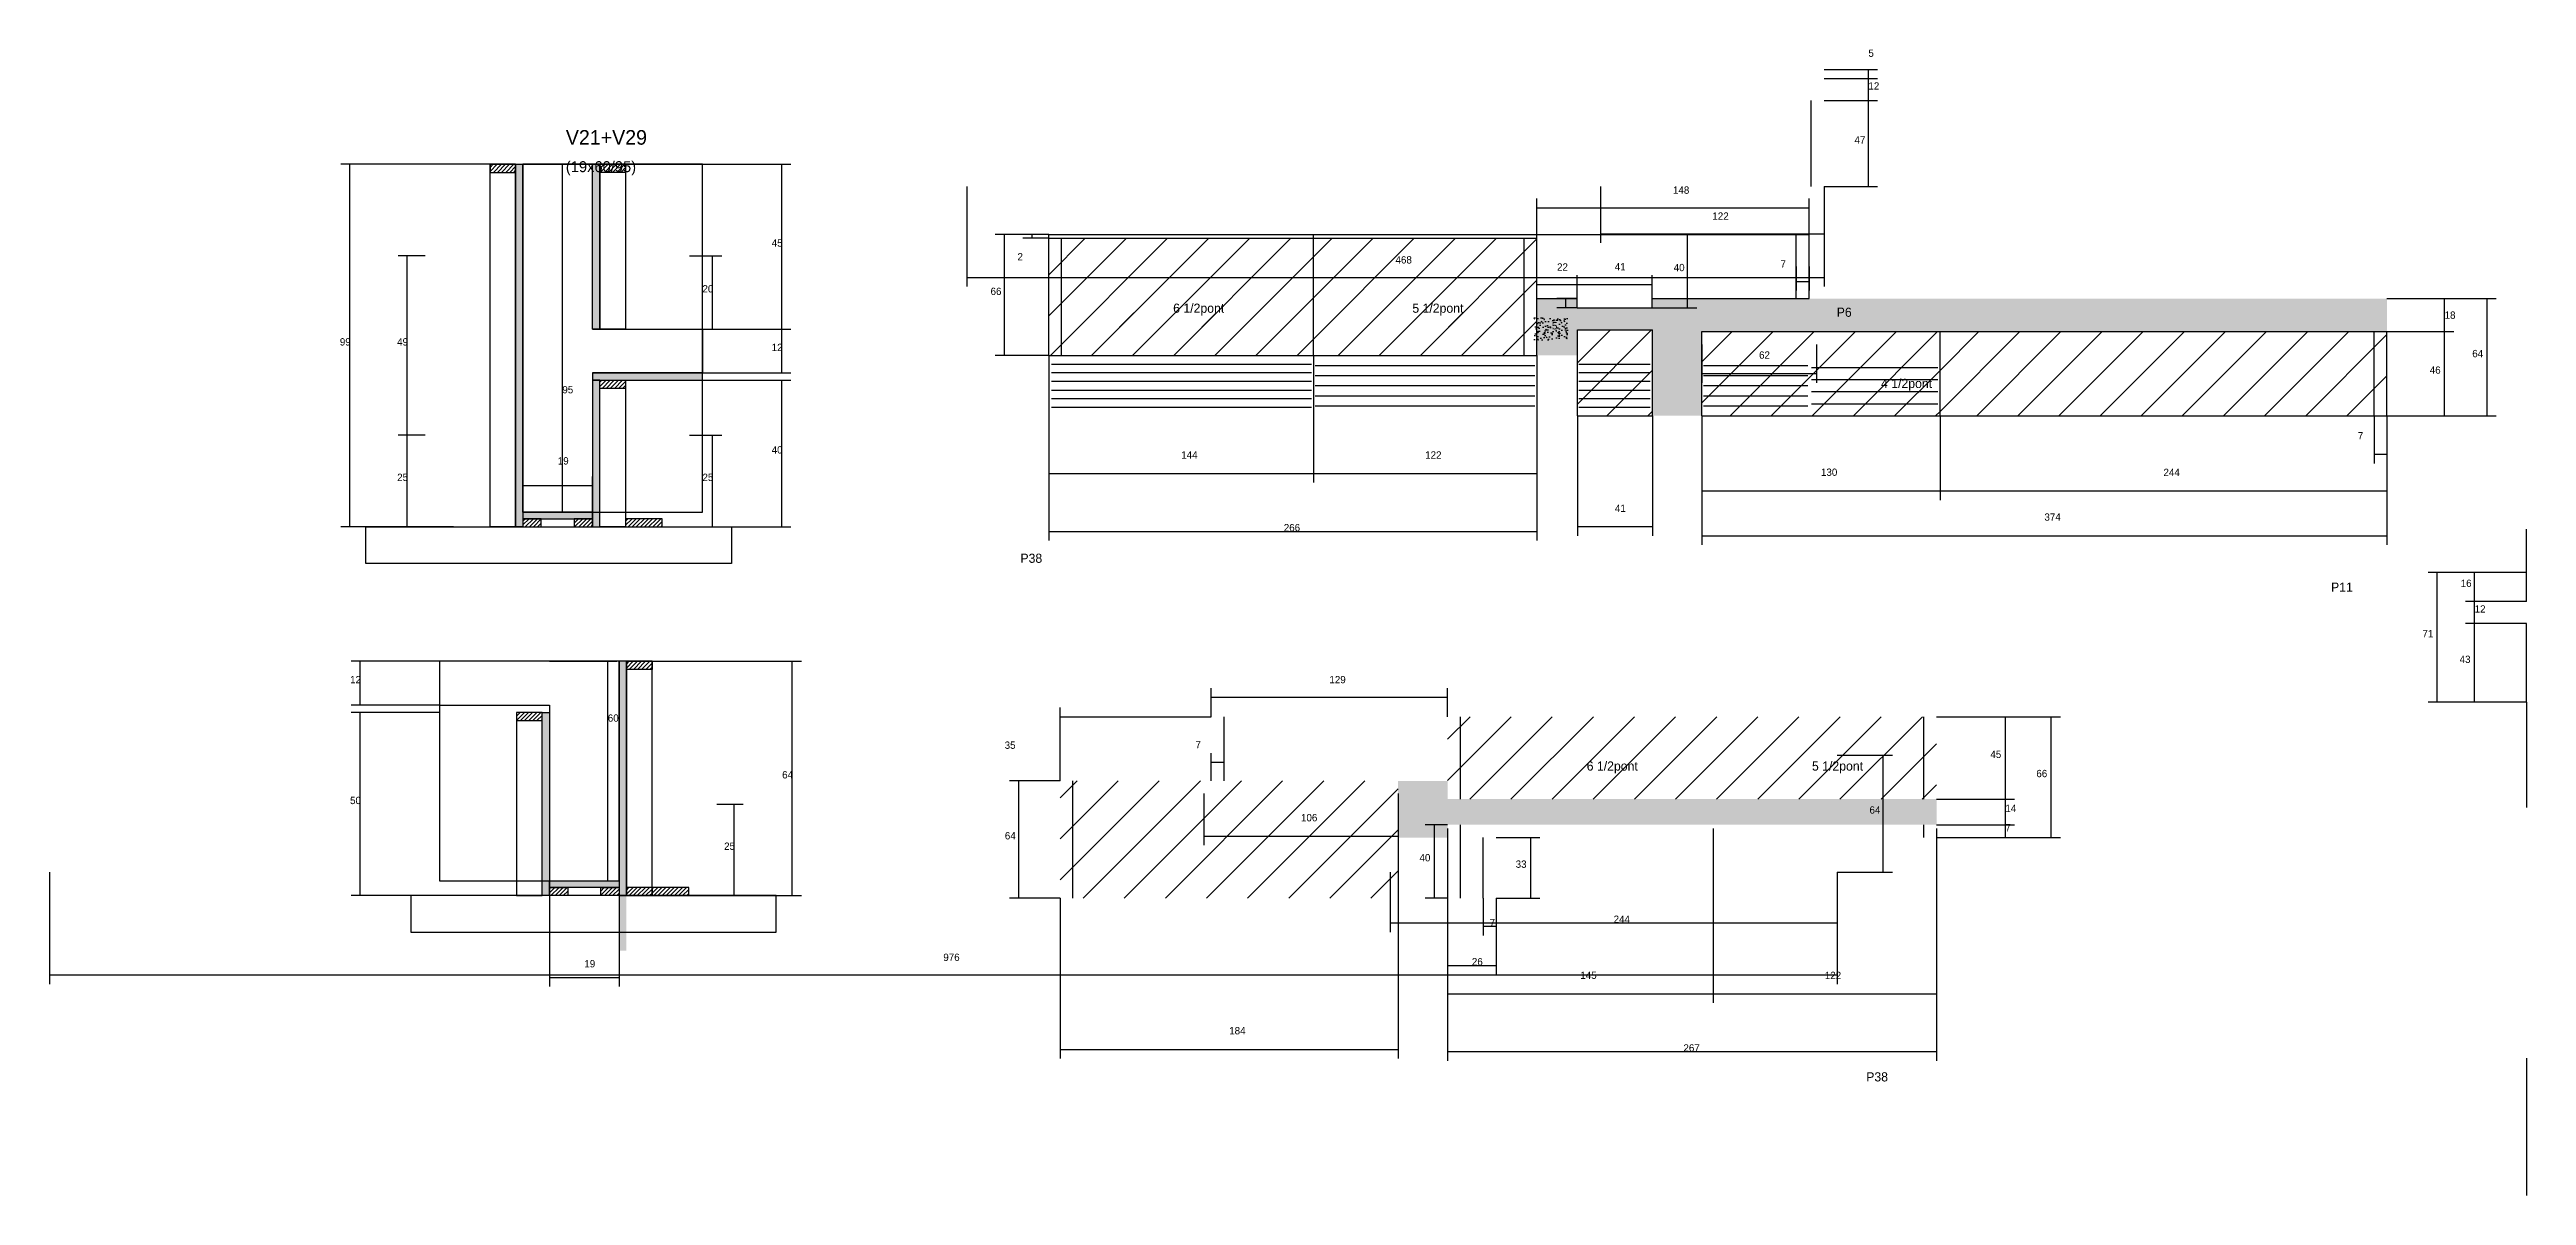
# Model space of a CAD drawing. Header units: metres. Extents: x -2848 to 22762, y -45195 to 1016.
# Drawn here: x 14118 to 15471, y -29169 to -28543 of the extents above; entities that cross this region are included whole.
import ezdxf

# ---------------------------------------------------------------- set-up
doc = ezdxf.new("R2010")
doc.units = ezdxf.units.M
for name, color, linetype in [('CONCRETO', 251, 'Continuous'), ('COTA', 4, 'Continuous'), ('Cota Seção (2x)', 4, 'Continuous'), ('Hachura', 253, 'Continuous'), ('Madeira', 126, 'Continuous'), ('NOMENCLATURA', 7, 'Continuous'), ('Painéis', 200, 'Continuous'), ('SARR_2.2x7', 40, 'Continuous'), ('Texto Seção', 7, 'Continuous')]:
    doc.layers.add(name, color=color, linetype=linetype)

msp = doc.modelspace()

# ---------------------------------------------------------------- texts
at = {"layer": 'COTA'}
for s, p in [('5', (15111.2, -28547)), ('12', (15111.2, -28564.9)), ('47', (15103.6, -28594.4)), ('148', (15004.5, -28621.8)), ('122', (15026, -28636)), ('45', (14512.4, -28650.7)), ('2', (14646.6, -28658.2)), ('468', (14853, -28659.9)), ('22', (14941.2, -28663.8)), ('41', (14972.7, -28663.7)), ('40', (15004.9, -28664.1)), ('7', (15063.2, -28662.1)), ('20', (14474.6, -28675.7)), ('66', (14631.9, -28677.1)), ('5', (14938.4, -28695.9)), ('18', (15425.8, -28690.1)), ('99', (14276.6, -28704.7)), ('49', (14307.9, -28704.7)), ('12', (14512.4, -28707.7)), ('62', (15051.5, -28711.9)), ('64', (15440.9, -28711.1)), ('46', (15417.7, -28720.1)), ('7', (15378.4, -28756)), ('40', (14512.4, -28763.7)), ('144', (14736, -28766.5)), ('122', (14869.2, -28766.5)), ('25', (14307.9, -28778.7)), ('25', (14474.6, -28778.7)), ('130', (15085.3, -28775.9)), ('244', (15272.3, -28776)), ('41', (14972.8, -28795.6)), ('266', (14792, -28806.2)), ('374', (15207.3, -28800.4)), ('16', (15434.6, -28836.6)), ('12', (15442.2, -28850.6)), ('71', (15413.7, -28864.1)), ('12', (14282.2, -28889.2)), ('129', (14816.9, -28889.2)), ('43', (15434, -28878.1)), ('35', (14639.6, -28925)), ('7', (14743.8, -28924.7)), ('45', (15177.8, -28930)), ('64', (14518.1, -28941.2)), ('66', (15202.9, -28940.5)), ('50', (14282.2, -28955.2)), ('106', (14801.4, -28964.6)), ('64', (15111.8, -28960.4)), ('7', (15186, -28970)), ('14', (15186, -28959.5)), ('25', (14486.4, -28980.2)), ('64', (14639.7, -28974.5)), ('40', (14866.1, -28986.5)), ('33', (14918.6, -28990)), ('7', (14904.4, -29021.9)), ('244', (14972.1, -29020.1)), ('19', (14410.1, -29044.4)), ('976', (14606.1, -29040.9)), ('26', (14894.7, -29043.3)), ('145', (14953.9, -29050.7)), ('122', (15087.4, -29050.8)), ('184', (14762.2, -29081)), ('267', (15010.2, -29090.4))]:
    msp.add_text(s, height=4, dxfattribs=at).set_placement(p)
at = {"layer": 'Cota Seção (2x)'}
for s, p in [('95', (14398.1, -28730.8)), ('19', (14395.6, -28769.7)), ('60', (14422.9, -28910.2))]:
    msp.add_text(s, height=4, dxfattribs=at).set_placement(p)
at = {"layer": 'NOMENCLATURA'}
for s, p in [('6 1/2pont', (14731.6, -28686.8)), ('5 1/2pont', (14862.2, -28686.8)), ('P6', (15093.9, -28689)), ('4 1/2pont', (15118.1, -28727.9)), ('P38', (14648.2, -28823.4)), ('P11', (15363.8, -28839.2)), ('6 1/2pont', (14957.4, -28936.9)), ('5 1/2pont', (15080.4, -28936.9)), ('P38', (15110, -29106.7))]:
    msp.add_text(s, height=5, dxfattribs=at).set_placement(p)
at = {"layer": 'Texto Seção'}
for s, height, p in [('V21+V29', 8, (14400, -28595)), ('(19x60/95)', 6, (14400, -28610))]:
    msp.add_text(s, height=height, dxfattribs=at).set_placement(p)

# ---------------------------------------------------------------- hatches: boundary and pattern name
at = {"layer": 'COTA'}
h = msp.add_hatch(dxfattribs=at)
h.set_pattern_fill('AR-CONC', scale=0.03)
h.paths.add_polyline_path([(15020.3, -28697.1), (15394.3, -28697.1), (15394.3, -28679.1), (15078.8, -28679.1), (14993.2, -28679.1), (14993.2, -28684.1), (14952.2, -28684.1), (14952.2, -28679.1), (14930.2, -28679.1), (14930.2, -28710.1), (14952.3, -28710.1), (14952.3, -28696.1), (14993.3, -28696.1), (14993.3, -28743.1), (15020.3, -28743.1)])
h = msp.add_hatch(dxfattribs=at)
h.set_pattern_fill('AR-CONC', scale=0.03)
h.paths.add_polyline_path([(14947.3, -28701.6), (14947.3, -28689.6), (14947.3, -28689.6), (14928.7, -28689.6), (14928.7, -28689.6), (14928.7, -28701.6), (14928.7, -28701.6), (14947.3, -28701.6)])
h = msp.add_hatch(dxfattribs=at)
h.set_pattern_fill('AR-CONC', scale=0.03)
h.paths.add_polyline_path([(14881.4, -28952.5), (14881.4, -28942.5), (14881.4, -28942.5), (14854.4, -28942.5), (14854.4, -28942.5), (14854.4, -28973.5), (14854.4, -28973.5), (14881.4, -28973.5), (14881.4, -28973.5), (14881.4, -28966.5), (14881.4, -28966.5), (15148.4, -28966.5), (15148.4, -28966.5), (15148.4, -28952.5), (15148.4, -28952.5), (14881.4, -28952.5)])
at = {"layer": 'Hachura'}
h = msp.add_hatch(dxfattribs=at)
h.set_pattern_fill('ANSI31', scale=0.5)
h.paths.add_polyline_path([(14358.6, -28605.7), (14358.6, -28610.1), (14358.6, -28610.1), (14372.6, -28610.1), (14372.6, -28610.1), (14372.6, -28605.7), (14372.6, -28605.7), (14358.6, -28605.7)])
h = msp.add_hatch(color=8, dxfattribs=at)
h.dxf.hatch_style = 1
h.paths.add_polyline_path([(14372.6, -28605.7), (14376.6, -28605.7), (14376.6, -28605.7), (14376.6, -28803.7), (14376.6, -28803.7), (14372.6, -28803.7), (14372.6, -28803.7), (14372.6, -28605.7)])
h = msp.add_hatch(color=8, dxfattribs=at)
h.dxf.hatch_style = 1
h.paths.add_polyline_path([(14414.6, -28605.7), (14418.6, -28605.7), (14418.6, -28605.7), (14418.6, -28695.7), (14418.6, -28695.7), (14414.6, -28695.7), (14414.6, -28695.7), (14414.6, -28605.7)])
h = msp.add_hatch(dxfattribs=at)
h.set_pattern_fill('ANSI31', scale=0.5)
h.paths.add_polyline_path([(14432.6, -28605.7), (14432.6, -28610.1), (14432.6, -28610.1), (14418.6, -28610.1), (14418.6, -28610.1), (14418.6, -28605.7), (14418.6, -28605.7), (14432.6, -28605.7)])
h = msp.add_hatch(dxfattribs=at)
h.set_pattern_fill('ANSI31', scale=5)
h.paths.add_polyline_path([(14663.7, -28646.1), (14663.7, -28710.1), (14808.2, -28710.1), (14808.2, -28646.1)])
h = msp.add_hatch(dxfattribs=at)
h.set_pattern_fill('ANSI31', scale=5)
h.paths.add_polyline_path([(14808.2, -28646.1), (14808.2, -28710.1), (14930.2, -28710.1), (14930.2, -28646.1)])
h = msp.add_hatch(dxfattribs=at)
h.set_pattern_fill('ANSI31', scale=5)
h.paths.add_polyline_path([(14695.3, -28694.7), (14762.6, -28694.7), (14762.6, -28694.7), (14768.1, -28678.8), (14768.1, -28678.8), (14700.8, -28678.8), (14700.8, -28678.8), (14695.3, -28694.7)])
h = msp.add_hatch(dxfattribs=at)
h.set_pattern_fill('ANSI31', scale=5)
h.paths.add_polyline_path([(14825.8, -28694.7), (14893.4, -28694.7), (14893.4, -28694.7), (14898.9, -28678.8), (14898.9, -28678.8), (14831.3, -28678.8), (14831.3, -28678.8), (14825.8, -28694.7)])
h = msp.add_hatch(dxfattribs=at)
h.set_pattern_fill('ANSI31', scale=5)
h.paths.add_polyline_path([(14952.3, -28743.1), (14993.3, -28743.1), (14993.3, -28696.1), (14952.3, -28696.1)])
h = msp.add_hatch(dxfattribs=at)
h.set_pattern_fill('ANSI31', scale=5)
h.paths.add_polyline_path([(15020.3, -28697.1), (15020.3, -28743.1), (15150.3, -28743.1), (15150.3, -28697.1)])
h = msp.add_hatch(dxfattribs=at)
h.set_pattern_fill('ANSI31', scale=5)
h.paths.add_polyline_path([(15150.3, -28697.1), (15150.3, -28743.1), (15394.3, -28743.1), (15394.3, -28697.1)])
h = msp.add_hatch(color=8, dxfattribs=at)
h.dxf.hatch_style = 1
h.paths.add_polyline_path([(14474.6, -28723.7), (14474.6, -28719.7), (14474.6, -28719.7), (14414.6, -28719.7), (14414.6, -28719.7), (14414.6, -28723.7), (14414.6, -28723.7), (14474.6, -28723.7)])
h = msp.add_hatch(color=8, dxfattribs=at)
h.dxf.hatch_style = 1
h.paths.add_polyline_path([(14418.6, -28723.7), (14414.6, -28723.7), (14414.6, -28723.7), (14414.6, -28803.7), (14414.6, -28803.7), (14418.6, -28803.7), (14418.6, -28803.7), (14418.6, -28723.7)])
h = msp.add_hatch(dxfattribs=at)
h.set_pattern_fill('ANSI31', scale=0.5)
h.paths.add_polyline_path([(14432.6, -28723.7), (14432.6, -28728.1), (14432.6, -28728.1), (14418.6, -28728.1), (14418.6, -28728.1), (14418.6, -28723.7), (14418.6, -28723.7), (14432.6, -28723.7)])
h = msp.add_hatch(color=8, dxfattribs=at)
h.dxf.hatch_style = 1
h.paths.add_polyline_path([(14414.6, -28799.3), (14414.6, -28795.7), (14414.6, -28795.7), (14376.6, -28795.7), (14376.6, -28795.7), (14376.6, -28799.3), (14376.6, -28799.3), (14414.6, -28799.3)])
h = msp.add_hatch(dxfattribs=at)
h.set_pattern_fill('ANSI31', scale=0.5)
h.paths.add_polyline_path([(14386.6, -28803.7), (14386.6, -28799.3), (14386.6, -28799.3), (14376.6, -28799.3), (14376.6, -28799.3), (14376.6, -28803.7), (14376.6, -28803.7), (14386.6, -28803.7)])
h = msp.add_hatch(dxfattribs=at)
h.set_pattern_fill('ANSI31', scale=0.5)
h.paths.add_polyline_path([(14414.6, -28803.7), (14414.6, -28799.3), (14414.6, -28799.3), (14404.6, -28799.3), (14404.6, -28799.3), (14404.6, -28803.7), (14404.6, -28803.7), (14414.6, -28803.7)])
h = msp.add_hatch(dxfattribs=at)
h.set_pattern_fill('ANSI31', scale=0.5)
h.paths.add_polyline_path([(14452.6, -28803.7), (14452.6, -28799.3), (14452.6, -28799.3), (14432.6, -28799.3), (14432.6, -28799.3), (14432.6, -28803.7), (14432.6, -28803.7), (14452.6, -28803.7)])
h = msp.add_hatch(color=8, dxfattribs=at)
h.dxf.hatch_style = 1
h.paths.add_polyline_path([(14433.1, -28877.2), (14429.1, -28877.2), (14429.1, -28877.2), (14429.1, -29035.2), (14429.1, -29035.2), (14433.1, -29035.2), (14433.1, -29035.2), (14433.1, -28877.2)])
h = msp.add_hatch(dxfattribs=at)
h.set_pattern_fill('ANSI31', scale=0.5)
h.paths.add_polyline_path([(14447.1, -28877.2), (14447.1, -28881.6), (14447.1, -28881.6), (14433.1, -28881.6), (14433.1, -28881.6), (14433.1, -28877.2), (14433.1, -28877.2), (14447.1, -28877.2)])
h = msp.add_hatch(dxfattribs=at)
h.set_pattern_fill('ANSI31', scale=0.5)
h.paths.add_polyline_path([(14373.1, -28905.2), (14373.1, -28909.6), (14373.1, -28909.6), (14387.1, -28909.6), (14387.1, -28909.6), (14387.1, -28905.2), (14387.1, -28905.2), (14373.1, -28905.2)])
h = msp.add_hatch(color=8, dxfattribs=at)
h.dxf.hatch_style = 1
h.paths.add_polyline_path([(14387.1, -28905.2), (14391.1, -28905.2), (14391.1, -28905.2), (14391.1, -29005.2), (14391.1, -29005.2), (14387.1, -29005.2), (14387.1, -29005.2), (14387.1, -28905.2)])
h = msp.add_hatch(dxfattribs=at)
h.set_pattern_fill('ANSI31', scale=5)
h.paths.add_polyline_path([(15026.4, -28952.5), (15026.4, -28907.5), (14881.4, -28907.5), (14881.4, -28942.5), (14881.4, -28952.5)])
h = msp.add_hatch(dxfattribs=at)
h.set_pattern_fill('ANSI31', scale=5)
h.paths.add_polyline_path([(15026.4, -28907.5), (15026.4, -28952.5), (15148.4, -28952.5), (15148.4, -28907.5)])
h = msp.add_hatch(dxfattribs=at)
h.set_pattern_fill('ANSI31', scale=5)
h.paths.add_polyline_path([(14669.9, -29006.5), (14854.4, -29006.5), (14854.4, -28942.5), (14669.9, -28942.5)])
h = msp.add_hatch(color=8, dxfattribs=at)
h.dxf.hatch_style = 1
h.paths.add_polyline_path([(14391.1, -29000.8), (14391.1, -28997.2), (14391.1, -28997.2), (14429.1, -28997.2), (14429.1, -28997.2), (14429.1, -29000.8), (14429.1, -29000.8), (14391.1, -29000.8)])
h = msp.add_hatch(dxfattribs=at)
h.set_pattern_fill('ANSI31', scale=0.5)
h.paths.add_polyline_path([(14391.1, -29005.2), (14391.1, -29000.8), (14391.1, -29000.8), (14401.1, -29000.8), (14401.1, -29000.8), (14401.1, -29005.2), (14401.1, -29005.2), (14391.1, -29005.2)])
h = msp.add_hatch(dxfattribs=at)
h.set_pattern_fill('ANSI31', scale=0.5)
h.paths.add_polyline_path([(14419.1, -29005.2), (14419.1, -29000.8), (14419.1, -29000.8), (14429.1, -29000.8), (14429.1, -29000.8), (14429.1, -29005.2), (14429.1, -29005.2), (14419.1, -29005.2)])
h = msp.add_hatch(dxfattribs=at)
h.set_pattern_fill('ANSI31', scale=0.5)
h.paths.add_polyline_path([(14447.1, -29005.2), (14447.1, -29000.8), (14447.1, -29000.8), (14433.1, -29000.8), (14433.1, -29000.8), (14433.1, -29005.2), (14433.1, -29005.2), (14447.1, -29005.2)])
h = msp.add_hatch(dxfattribs=at)
h.set_pattern_fill('ANSI31', scale=0.5)
h.paths.add_polyline_path([(14467.1, -29005.2), (14467.1, -29000.8), (14467.1, -29000.8), (14447.1, -29000.8), (14447.1, -29000.8), (14447.1, -29005.2), (14447.1, -29005.2), (14467.1, -29005.2)])

# ---------------------------------------------------------------- linework, layer by layer
at = {"layer": 'CONCRETO'}
msp.add_lwpolyline([(14414.6, -28695.7), (14474.6, -28695.7), (14474.6, -28719.7), (14414.6, -28719.7), (14414.6, -28795.7), (14376.6, -28795.7), (14376.6, -28649.7), (14376.6, -28605.7), (14414.6, -28605.7)], dxfattribs=at)
for points in [[(14376.6, -28795.7), (14474.6, -28795.7), (14474.6, -28605.7), (14376.6, -28605.7)], [(14429.1, -28897.2), (14429.1, -28877.2), (14331.1, -28877.2), (14331.1, -28901.2), (14391.1, -28901.2), (14391.1, -28997.2), (14429.1, -28997.2), (14429.1, -28897.2)], [(14331.1, -28997.2), (14429.1, -28997.2), (14429.1, -28877.2), (14331.1, -28877.2)]]:
    msp.add_lwpolyline(points, close=True, dxfattribs=at)
at = {"layer": 'COTA'}
for p, q in [((15087, -28553.9), (15116.2, -28553.9)), ((15087, -28558.9), (15116.2, -28558.9)), ((15087, -28558.9), (15116.2, -28558.9)), ((15111.2, -28558.9), (15111.2, -28553.9)), ((15111.2, -28570.9), (15111.2, -28558.9)), ((15087, -28570.9), (15116.2, -28570.9)), ((15087, -28570.9), (15116.2, -28570.9)), ((15111.2, -28617.9), (15111.2, -28570.9)), ((14358.6, -28605.7), (14277.1, -28605.7)), ((14282.1, -28803.7), (14282.1, -28605.7)), ((14418.6, -28605.7), (14522.9, -28605.7)), ((14517.9, -28695.7), (14517.9, -28605.7)), ((14619, -28617.9), (14619, -28672.5)), ((14930.2, -28644.1), (14930.2, -28624.4)), ((14930.2, -28629.4), (15078.8, -28629.4)), ((14965, -28617.9), (14965, -28648.6)), ((15078.8, -28644.1), (15078.8, -28624.4)), ((15087, -28617.9), (15087, -28672.5)), ((15087, -28617.9), (15116.2, -28617.9)), ((15087, -28617.9), (15087, -28648.6)), ((14965, -28643.6), (15087, -28643.6)), ((14323.2, -28655.7), (14308.4, -28655.7)), ((14313.4, -28753.7), (14313.4, -28655.7)), ((14467.6, -28655.7), (14485.1, -28655.7)), ((14480.1, -28695.7), (14480.1, -28655.7)), ((14663.7, -28644.1), (14634.5, -28644.1)), ((14639.5, -28710.1), (14639.5, -28644.1)), ((14663.7, -28644.1), (14649.6, -28644.1)), ((14663.7, -28646.1), (14649.6, -28646.1)), ((14654.6, -28646.1), (14654.6, -28644.1)), ((14993.2, -28644.1), (15017.5, -28644.1)), ((15012.5, -28684.1), (15012.5, -28644.1)), ((14619, -28667.5), (15087, -28667.5)), ((14930.2, -28679.1), (14930.2, -28666.3)), ((14952.2, -28679.1), (14952.2, -28666.3)), ((14952.2, -28679.1), (14952.2, -28666.3)), ((14993.2, -28679.1), (14993.2, -28666.3)), ((15071.8, -28661.6), (15071.8, -28674.7)), ((15071.8, -28669.7), (15078.8, -28669.7)), ((15078.8, -28661.6), (15078.8, -28674.7)), ((14930.2, -28671.3), (14952.2, -28671.3)), ((14952.2, -28679.1), (14941, -28679.1)), ((14952.2, -28684.1), (14941, -28684.1)), ((14946, -28684.1), (14946, -28679.1)), ((14952.2, -28671.3), (14993.2, -28671.3)), ((14993.2, -28684.1), (15017.5, -28684.1)), ((15394.3, -28679.1), (15430.8, -28679.1)), ((15394.3, -28679.1), (15454, -28679.1)), ((15425.8, -28697.1), (15425.8, -28679.1)), ((15449, -28743.1), (15449, -28679.1)), ((14418.6, -28695.7), (14522.9, -28695.7)), ((14460.7, -28695.7), (14485.1, -28695.7)), ((14474.6, -28695.7), (14522.9, -28695.7)), ((14517.9, -28719.7), (14517.9, -28695.7)), ((15394.3, -28697.1), (15430.8, -28697.1)), ((15394.3, -28697.1), (15430.8, -28697.1)), ((15425.8, -28743.1), (15425.8, -28697.1)), ((14663.7, -28710.1), (14634.5, -28710.1)), ((14663.7, -28710.1), (14663.7, -28779.6)), ((14663.7, -28710.1), (14663.7, -28811.2)), ((14808.2, -28710.1), (14808.2, -28779.6)), ((14808.2, -28710.1), (14808.2, -28779.6)), ((14930.2, -28710.1), (14930.2, -28779.6)), ((14930.2, -28710.1), (14930.2, -28811.2)), ((15020.3, -28704.1), (15020.3, -28725)), ((15082.8, -28704.1), (15082.8, -28725)), ((14474.6, -28719.7), (14522.9, -28719.7)), ((14474.6, -28723.7), (14522.9, -28723.7)), ((14517.9, -28803.7), (14517.9, -28723.7)), ((15020.3, -28720), (15082.8, -28720)), ((14952.3, -28743.1), (14952.3, -28808.6)), ((14993.3, -28743.1), (14993.3, -28808.6)), ((15020.3, -28743.1), (15020.3, -28789.1)), ((15020.3, -28743.1), (15020.3, -28813.6)), ((15150.3, -28743.1), (15150.3, -28789.1)), ((15150.3, -28743.1), (15150.3, -28789.1)), ((15387.3, -28743.1), (15387.3, -28769.1)), ((15394.3, -28743.1), (15394.3, -28789.1)), ((15394.3, -28743.1), (15394.3, -28813.6)), ((15394.3, -28743.1), (15430.8, -28743.1)), ((15394.3, -28743.1), (15454, -28743.1)), ((15394.3, -28743.1), (15394.3, -28769.1)), ((14323.2, -28753.7), (14308.4, -28753.7)), ((14323.2, -28753.7), (14308.4, -28753.7)), ((14313.4, -28803.7), (14313.4, -28753.7)), ((14467.6, -28753.7), (14485.1, -28753.7)), ((14480.1, -28803.7), (14480.1, -28753.7)), ((15387.3, -28764.1), (15394.3, -28764.1)), ((14663.7, -28774.6), (14808.2, -28774.6)), ((14808.2, -28774.6), (14930.2, -28774.6)), ((15020.3, -28784.1), (15150.3, -28784.1)), ((15150.3, -28784.1), (15394.3, -28784.1)), ((14338.6, -28803.7), (14277.1, -28803.7)), ((14323.2, -28803.7), (14308.4, -28803.7)), ((14452.6, -28803.7), (14522.9, -28803.7)), ((14460.7, -28803.7), (14485.1, -28803.7)), ((14952.3, -28803.6), (14993.3, -28803.6)), ((15470.5, -28828.6), (15470.5, -28805.1)), ((14663.7, -28806.2), (14930.2, -28806.2)), ((15020.3, -28808.6), (15394.3, -28808.6)), ((15470.5, -28828.6), (15416.8, -28828.6)), ((15421.8, -28899.6), (15421.8, -28828.6)), ((15470.5, -28828.6), (15437.2, -28828.6)), ((15442.2, -28844.6), (15442.2, -28828.6)), ((15470.5, -28844.6), (15437.2, -28844.6)), ((15470.5, -28844.6), (15437.2, -28844.6)), ((15442.2, -28856.6), (15442.2, -28844.6)), ((15470.5, -28856.6), (15437.2, -28856.6)), ((15470.5, -28856.6), (15437.2, -28856.6)), ((15442.2, -28899.6), (15442.2, -28856.6)), ((14331.1, -28877.2), (14282.7, -28877.2)), ((14287.7, -28901.2), (14287.7, -28877.2)), ((14447.1, -28877.2), (14528.6, -28877.2)), ((14523.6, -29005.2), (14523.6, -28877.2)), ((14752.4, -28907.5), (14752.4, -28891.8)), ((14752.4, -28896.8), (14881.4, -28896.8)), ((14881.4, -28907.5), (14881.4, -28891.8)), ((15470.5, -28899.6), (15416.8, -28899.6)), ((15470.5, -28899.6), (15437.2, -28899.6)), ((15470.5, -28899.6), (15470.5, -28957)), ((15470.5, -28899.6), (15470.5, -28937.7)), ((14331.1, -28901.2), (14282.7, -28901.2)), ((14331.1, -28905.2), (14282.7, -28905.2)), ((14287.7, -29005.2), (14287.7, -28905.2)), ((14669.9, -28942.5), (14669.9, -28902.5)), ((14669.9, -28907.5), (14752.4, -28907.5)), ((14752.4, -28907.5), (14752.4, -28902.5)), ((15148.4, -28907.5), (15216, -28907.5)), ((15148.4, -28907.5), (15191, -28907.5)), ((15186, -28952.5), (15186, -28907.5)), ((15211, -28973.5), (15211, -28907.5)), ((14752.4, -28942.5), (14752.4, -28927.3)), ((14759.4, -28942.5), (14759.4, -28927.3)), ((14752.4, -28932.3), (14759.4, -28932.3)), ((15094.1, -28928.4), (15124.3, -28928.4)), ((15119.3, -28992.4), (15119.3, -28928.4)), ((14669.9, -28942.5), (14642.3, -28942.5)), ((14647.3, -29006.5), (14647.3, -28942.5)), ((14748.4, -28949.5), (14748.4, -28977.7)), ((14854.4, -28949.5), (14854.4, -28977.7)), ((15148.4, -28952.5), (15191, -28952.5)), ((15148.4, -28952.5), (15191, -28952.5)), ((15186, -28966.5), (15186, -28952.5)), ((14482.4, -28955.2), (14496.9, -28955.2)), ((14491.9, -29005.2), (14491.9, -28955.2)), ((14881.4, -28966.5), (14869.2, -28966.5)), ((14874.2, -29006.5), (14874.2, -28966.5)), ((15148.4, -28966.5), (15191, -28966.5)), ((15148.4, -28966.5), (15191, -28966.5)), ((15186, -28973.5), (15186, -28966.5)), ((14748.4, -28972.7), (14854.4, -28972.7)), ((14854.4, -28973.5), (14854.4, -29094.2)), ((14881.4, -28968.5), (14881.4, -29063.8)), ((14881.4, -28968.5), (14881.4, -29095.4)), ((14907.9, -28973.5), (14931.8, -28973.5)), ((14926.8, -29006.5), (14926.8, -28973.5)), ((15026.4, -28968.5), (15026.4, -29063.8)), ((15026.4, -28968.5), (15026.4, -29063.8)), ((15148.4, -28968.5), (15148.4, -29063.8)), ((15148.4, -28968.5), (15148.4, -29095.4)), ((15148.4, -28973.5), (15216, -28973.5)), ((15148.4, -28973.5), (15191, -28973.5)), ((14118.1, -28992.4), (14118.1, -29053.5)), ((14850.1, -28992.4), (14850.1, -29025.1)), ((15094.1, -28992.4), (15094.1, -29025.1)), ((15094.1, -28992.4), (15124.3, -28992.4)), ((15094.1, -28992.4), (15094.1, -29053.5)), ((14353.1, -29005.2), (14282.7, -29005.2)), ((14391.1, -29005.2), (14391.1, -29054.9)), ((14429.1, -29005.2), (14429.1, -29054.9)), ((14467.1, -29005.2), (14528.6, -29005.2)), ((14467.1, -29005.2), (14496.9, -29005.2)), ((14669.9, -29006.5), (14642.3, -29006.5)), ((14669.9, -29006.5), (14669.9, -29094.2)), ((14881.4, -29006.5), (14869.2, -29006.5)), ((14881.4, -29006.5), (14881.4, -29048.3)), ((14900.9, -29006.5), (14900.9, -29026.9)), ((14907.9, -29006.5), (14907.9, -29026.9)), ((14907.9, -29006.5), (14931.8, -29006.5)), ((14907.9, -29006.5), (14907.9, -29048.3)), ((14850.1, -29020.1), (15094.1, -29020.1)), ((14900.9, -29021.9), (14907.9, -29021.9)), ((14118.1, -29048.5), (15094.1, -29048.5)), ((14881.4, -29043.3), (14907.9, -29043.3)), ((14391.1, -29049.9), (14429.1, -29049.9)), ((14881.4, -29058.8), (15026.4, -29058.8)), ((15026.4, -29058.8), (15148.4, -29058.8)), ((14669.9, -29089.2), (14854.4, -29089.2)), ((14881.4, -29090.4), (15148.4, -29090.4)), ((15470.5, -29093.9), (15470.5, -29140.6)), ((15470.5, -29093.9), (15470.5, -29169))]:
    msp.add_line(p, q, dxfattribs=at)
at = {"layer": 'Cota Seção (2x)'}
for p, q in [((14414.6, -28605.7), (14393.1, -28605.7)), ((14398.1, -28795.7), (14398.1, -28605.7)), ((14376.6, -28795.7), (14376.6, -28776.2)), ((14414.6, -28795.7), (14414.6, -28776.2)), ((14376.6, -28781.2), (14414.6, -28781.2)), ((14414.6, -28795.7), (14393.1, -28795.7)), ((14391.1, -28877.2), (14427.9, -28877.2)), ((14422.9, -28997.2), (14422.9, -28877.2)), ((14391.1, -28997.2), (14427.9, -28997.2))]:
    msp.add_line(p, q, dxfattribs=at)
at = {"layer": 'Madeira'}
for points in [[(14358.6, -28605.7), (14358.6, -28610.1), (14372.6, -28610.1), (14372.6, -28605.7)], [(14358.6, -28605.7), (14372.6, -28605.7), (14372.6, -28803.7), (14358.6, -28803.7)], [(14432.6, -28605.7), (14432.6, -28610.1), (14418.6, -28610.1), (14418.6, -28605.7)], [(14432.6, -28695.7), (14418.6, -28695.7), (14418.6, -28605.7), (14432.6, -28605.7)], [(14432.6, -28723.7), (14432.6, -28728.1), (14418.6, -28728.1), (14418.6, -28723.7)], [(14432.6, -28803.7), (14418.6, -28803.7), (14418.6, -28723.7), (14432.6, -28723.7)], [(14490.4, -28823.7), (14290.8, -28823.7), (14290.8, -28803.7), (14490.4, -28803.7)], [(14386.6, -28803.7), (14386.6, -28799.3), (14376.6, -28799.3), (14376.6, -28803.7)], [(14414.6, -28803.7), (14414.6, -28799.3), (14404.6, -28799.3), (14404.6, -28803.7)], [(14452.6, -28803.7), (14452.6, -28799.3), (14432.6, -28799.3), (14432.6, -28803.7)], [(14447.1, -28877.2), (14447.1, -28881.6), (14433.1, -28881.6), (14433.1, -28877.2)], [(14447.1, -28877.2), (14433.1, -28877.2), (14433.1, -29005.2), (14447.1, -29005.2)], [(14373.1, -28905.2), (14373.1, -28909.6), (14387.1, -28909.6), (14387.1, -28905.2)], [(14373.1, -29005.2), (14387.1, -29005.2), (14387.1, -28905.2), (14373.1, -28905.2)], [(14315.3, -29025.2), (14514.8, -29025.2), (14514.8, -29005.2), (14315.3, -29005.2)], [(14391.1, -29005.2), (14391.1, -29000.8), (14401.1, -29000.8), (14401.1, -29005.2)], [(14419.1, -29005.2), (14419.1, -29000.8), (14429.1, -29000.8), (14429.1, -29005.2)], [(14447.1, -29005.2), (14447.1, -29000.8), (14433.1, -29000.8), (14433.1, -29005.2)], [(14467.1, -29005.2), (14467.1, -29000.8), (14447.1, -29000.8), (14447.1, -29005.2)]]:
    msp.add_lwpolyline(points, close=True, dxfattribs=at)
at = {"layer": 'Painéis'}
for p, q in [((14663.7, -28644.1), (14930.2, -28644.1)), ((14663.7, -28710.1), (14663.7, -28644.1)), ((14663.7, -28646.1), (14930.2, -28646.1)), ((14808.2, -28710.1), (14808.2, -28644.1)), ((14930.2, -28644.1), (15078.8, -28644.1)), ((14930.2, -28679.1), (14930.2, -28644.1)), ((14930.2, -28710.1), (14930.2, -28646.1)), ((15078.8, -28679.1), (15078.8, -28644.1)), ((14930.2, -28679.1), (14952.2, -28679.1)), ((14952.2, -28684.1), (14952.2, -28679.1)), ((14952.2, -28684.1), (14993.2, -28684.1)), ((14993.2, -28679.1), (15078.8, -28679.1)), ((14993.2, -28684.1), (14993.2, -28679.1)), ((14952.3, -28696.1), (14993.3, -28696.1)), ((14952.3, -28743.1), (14952.3, -28696.1)), ((14993.3, -28743.1), (14993.3, -28696.1)), ((15020.3, -28697.1), (15394.3, -28697.1)), ((15020.3, -28743.1), (15020.3, -28697.1)), ((15150.3, -28743.1), (15150.3, -28697.1)), ((15394.3, -28743.1), (15394.3, -28697.1)), ((14663.7, -28710.1), (14930.2, -28710.1)), ((14414.6, -28719.7), (14474.6, -28719.7)), ((14952.3, -28743.1), (14993.3, -28743.1)), ((15020.3, -28743.1), (15394.3, -28743.1)), ((15470.5, -28844.6), (15470.5, -28828.6)), ((15470.5, -28899.6), (15470.5, -28856.6))]:
    msp.add_line(p, q, dxfattribs=at)
for points in [[(14372.6, -28605.7), (14376.6, -28605.7), (14376.6, -28803.7), (14372.6, -28803.7)], [(14414.6, -28605.7), (14418.6, -28605.7), (14418.6, -28695.7), (14414.6, -28695.7)], [(14474.6, -28723.7), (14474.6, -28719.7), (14414.6, -28719.7), (14414.6, -28723.7)], [(14418.6, -28723.7), (14414.6, -28723.7), (14414.6, -28803.7), (14418.6, -28803.7)], [(14414.6, -28799.3), (14414.6, -28795.7), (14376.6, -28795.7), (14376.6, -28799.3)], [(14433.1, -28877.2), (14429.1, -28877.2), (14429.1, -29005.2), (14433.1, -29005.2)], [(14387.1, -28905.2), (14391.1, -28905.2), (14391.1, -29005.2), (14387.1, -29005.2)], [(14391.1, -29000.8), (14391.1, -28997.2), (14429.1, -28997.2), (14429.1, -29000.8)]]:
    msp.add_lwpolyline(points, close=True, dxfattribs=at)
at = {"layer": 'SARR_2.2x7'}
for p, q in [((15080, -28617.9), (15080, -28570.9)), ((14670.7, -28698.1), (14670.7, -28646.1)), ((14923.2, -28698.1), (14923.2, -28646.1)), ((15071.8, -28679.1), (15071.8, -28644.1)), ((15387.3, -28743.1), (15387.3, -28697.1)), ((14670.7, -28710.1), (14670.7, -28698.1)), ((14923.2, -28710.1), (14923.2, -28698.1)), ((14665.1, -28714.8), (14807.1, -28714.8)), ((14665.1, -28719.5), (14807.1, -28719.5)), ((14665.1, -28724.2), (14807.1, -28724.2)), ((14809.1, -28715.6), (14929.1, -28715.6)), ((14809.1, -28721.1), (14929.1, -28721.1)), ((14953.1, -28714.8), (14992.1, -28714.8)), ((14953.1, -28719.5), (14992.1, -28719.5)), ((14953.1, -28724.2), (14992.1, -28724.2)), ((15021.1, -28715.6), (15078.1, -28715.6)), ((15021.1, -28721.1), (15078.1, -28721.1)), ((15080.1, -28716.7), (15149.1, -28716.7)), ((15080.1, -28723.3), (15149.1, -28723.3)), ((14665.1, -28729), (14807.1, -28729)), ((14665.1, -28733.7), (14807.1, -28733.7)), ((14665.1, -28738.4), (14807.1, -28738.4)), ((14809.1, -28726.6), (14929.1, -28726.6)), ((14809.1, -28732.1), (14929.1, -28732.1)), ((14809.1, -28737.6), (14929.1, -28737.6)), ((14953.1, -28729), (14992.1, -28729)), ((14953.1, -28733.7), (14992.1, -28733.7)), ((14953.1, -28738.4), (14992.1, -28738.4)), ((15021.1, -28726.6), (15078.1, -28726.6)), ((15021.1, -28732.1), (15078.1, -28732.1)), ((15021.1, -28737.6), (15078.1, -28737.6)), ((15080.1, -28729.9), (15149.1, -28729.9)), ((15080.1, -28736.5), (15149.1, -28736.5)), ((14759.4, -28942.5), (14759.4, -28907.5)), ((14888.4, -28952.5), (14888.4, -28907.5)), ((15141.4, -28952.5), (15141.4, -28907.5)), ((14676.9, -29006.5), (14676.9, -28942.5)), ((14888.4, -29006.5), (14888.4, -28966.5)), ((15141.4, -28973.5), (15141.4, -28966.5)), ((14900.9, -29006.5), (14900.9, -28973.5))]:
    msp.add_line(p, q, dxfattribs=at)

msp.set_redraw_order([(e.dxf.handle, doc.entitydb.next_handle()) for e in msp.query("TEXT MTEXT ATTDEF DIMENSION ARC_DIMENSION")])  # texts and dimensions are drawn at this point

doc.saveas('drawing.dxf')
